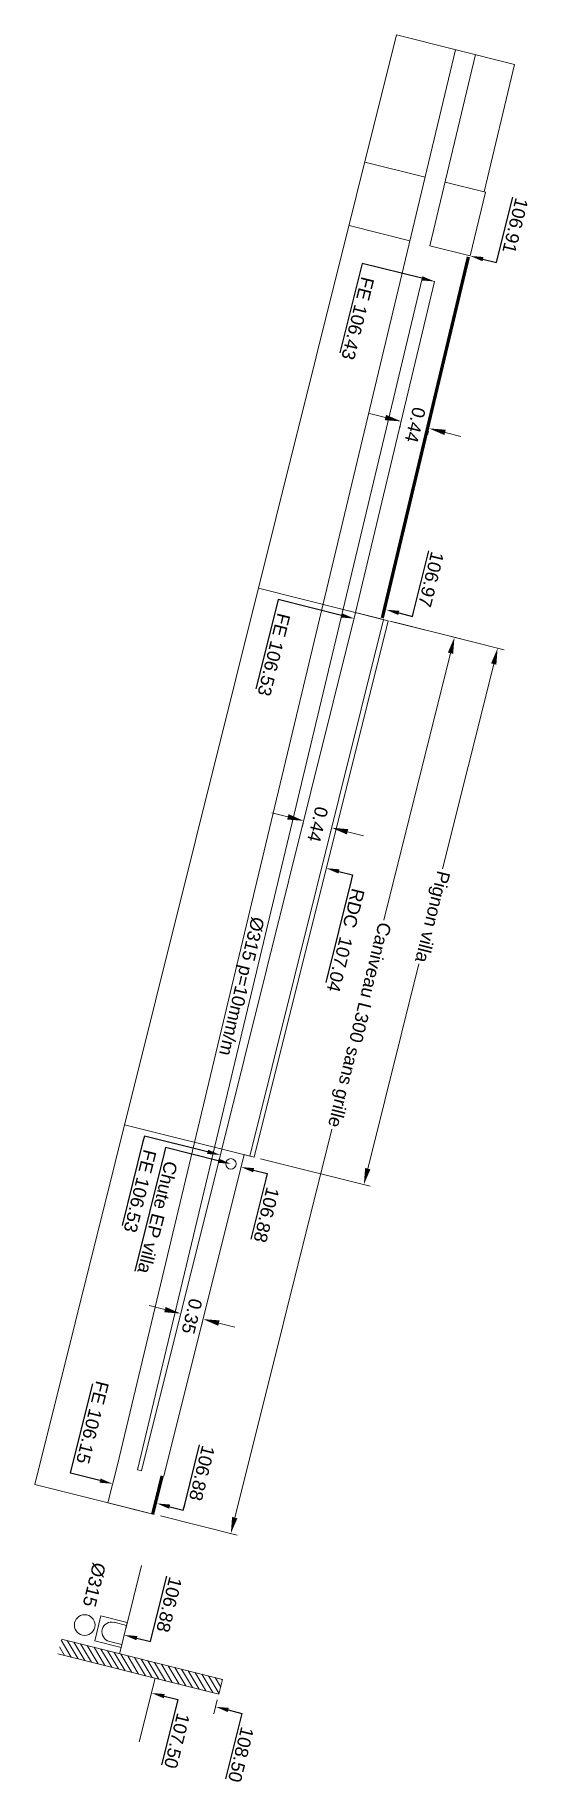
# Model space of a CAD drawing. Header units: metres. Extents: x -2858 to 512, y -1995 to 1252.
# Drawn here: x 387.51 to 395.04, y 692.46 to 719.12 of the extents above; entities that cross this region are included whole.
import ezdxf
from ezdxf import colors
from ezdxf.entities.mleader import LeaderData, LeaderLine
from ezdxf.enums import TextEntityAlignment as Align
from ezdxf.math import Vec2, Vec3

# ---------------------------------------------------------------- set-up
doc = ezdxf.new("R2010")
doc.units = ezdxf.units.M
doc.header["$PDMODE"] = 33
doc.header["$PDSIZE"] = 0.1
doc.linetypes.add('POINTILLE2', pattern=[0.125, 0, -0.125])
doc.layers.add('03-VOIR-DETAIL', color=7, linetype='Continuous', lineweight=15)
doc.styles.add('ARIAL', font='arial.ttf')
doc.styles.get("Standard").update_dxf_attribs({"font": 'arial.ttf'})
doc.dimstyles.new('ARIAL', dxfattribs={"dimtxt": 0.4, "dimasz": 0.3, "dimexe": 0.2, "dimexo": 0.2, "dimgap": 0.1, "dimtad": 0, "dimtih": 1, "dimtoh": 1, "dimzin": 0, "dimdsep": 46, "dimtxsty": 'ARIAL', "dimblk": 'OBLIQUE', "dimcen": 0.09, "dimclrd": 256, "dimclre": 256, "dimclrt": 256, "dimaunit": 2, "dimazin": 0, "dimtfac": 1, "dimtofl": 0, "dimtmove": 0, "dimatfit": 3, "dimfxl": 1, "dimtolj": 1, "dimtzin": 0, "dimlwd": -1, "dimlwe": -1, "dimarcsym": 0})

msp = doc.modelspace()

# ---------------------------------------------------------------- texts
at = {"layer": '03-VOIR-DETAIL', "color": 5, "style": 'ARIAL'}
for s, rotation, p in [('%%C315 p=10mm/m', 256.5464, (390.668, 704.6)), ('%%C315', 255.9734, (388.414, 695.466))]:
    msp.add_text(s, height=0.2, rotation=rotation, dxfattribs=at).set_placement(p, align=Align.MIDDLE_CENTER)

# ---------------------------------------------------------------- blocks, each defined once
blk = doc.blocks.new('*D23')
at = {"layer": '03-VOIR-DETAIL', "transparency": 16777216}
for p, q in [((393, 710.158), (394.676, 709.739)), ((394.518, 709.521), (393.737, 706.395)), ((392.593, 701.818), (393.374, 704.944)), ((390.954, 701.97), (392.63, 701.551))]:
    blk.add_line(p, q, dxfattribs=at)
for points in [[(394.558, 709.511), (394.477, 709.531), (394.578, 709.764)], [(392.634, 701.808), (392.553, 701.828), (392.533, 701.575)]]:
    blk.add_solid(points, dxfattribs=at)
at = {"layer": 'Defpoints', "color": 0, "transparency": 16777216}
for p in [(392.903, 710.182), (390.857, 701.994), (392.533, 701.575)]:
    blk.add_point(p, dxfattribs=at)
at = {"layer": '03-VOIR-DETAIL', "transparency": 16777216, "insert": (393.556, 705.669), "char_height": 0.2, "attachment_point": 5, "rotation": 255.9734, "style": 'ARIAL'}
blk.add_mtext('\\A1;Pignon villa', dxfattribs=at)
blk = doc.blocks.new('*D24')
at = {"layer": '03-VOIR-DETAIL', "color": 0, "transparency": 16777216}
for p, q in [((392.932, 710.175), (394.015, 709.904)), ((393.857, 709.686), (392.84, 705.614)), ((390.561, 696.491), (392.043, 702.423)), ((389.427, 696.517), (390.597, 696.224))]:
    blk.add_line(p, q, dxfattribs=at)
for points in [[(393.898, 709.676), (393.817, 709.696), (393.918, 709.929)], [(390.601, 696.481), (390.52, 696.501), (390.5, 696.249)]]:
    blk.add_solid(points, dxfattribs=at)
at = {"layer": 'Defpoints', "color": 0, "transparency": 16777216}
for p in [(392.835, 710.199), (389.33, 696.541), (390.5, 696.249)]:
    blk.add_point(p, dxfattribs=at)
at = {"layer": '03-VOIR-DETAIL', "color": 0, "transparency": 16777216, "insert": (392.441, 704.018), "char_height": 0.2, "attachment_point": 5, "rotation": 255.9734, "style": 'ARIAL'}
blk.add_mtext('\\A1;Caniveau L300 sans grille', dxfattribs=at)
blk = doc.blocks.new('*D25')
at = {"layer": '03-VOIR-DETAIL', "color": 0, "transparency": 16777216}
for p, q in [((389.493, 699.668), (389.25, 699.728)), ((389.725, 699.566), (389.711, 699.51)), ((390.065, 699.481), (390.051, 699.425)), ((390.318, 699.462), (390.56, 699.401))]:
    blk.add_line(p, q, dxfattribs=at)
for points in [[(389.503, 699.708), (389.483, 699.627), (389.736, 699.607)], [(390.328, 699.502), (390.308, 699.421), (390.075, 699.522)]]:
    blk.add_solid(points, dxfattribs=at)
at = {"layer": 'Defpoints', "color": 0, "transparency": 16777216}
for p in [(389.736, 699.607), (389.749, 699.663), (390.089, 699.578)]:
    blk.add_point(p, dxfattribs=at)
at = {"layer": '03-VOIR-DETAIL', "color": 0, "transparency": 16777216, "insert": (389.905, 699.565), "char_height": 0.2, "attachment_point": 5, "rotation": 255.9734, "style": 'ARIAL'}
blk.add_mtext('\\A1;0.35', dxfattribs=at)
blk = doc.blocks.new('*D26')
at = {"layer": '03-VOIR-DETAIL', "color": 0, "transparency": 16777216}
for p, q in [((391.372, 707.188), (391.129, 707.249)), ((391.604, 707.086), (391.59, 707.031)), ((392.031, 706.979), (392.017, 706.924)), ((392.284, 706.96), (392.526, 706.9))]:
    blk.add_line(p, q, dxfattribs=at)
for points in [[(391.382, 707.229), (391.362, 707.148), (391.614, 707.128)], [(392.294, 707.001), (392.274, 706.92), (392.041, 707.021)]]:
    blk.add_solid(points, dxfattribs=at)
at = {"layer": 'Defpoints', "color": 0, "transparency": 16777216}
for p in [(391.614, 707.128), (391.628, 707.183), (392.055, 707.076)]:
    blk.add_point(p, dxfattribs=at)
at = {"layer": '03-VOIR-DETAIL', "color": 0, "transparency": 16777216, "insert": (391.828, 707.074), "char_height": 0.2, "attachment_point": 5, "rotation": 255.9734, "style": 'ARIAL'}
blk.add_mtext('\\A1;0.44', dxfattribs=at)
blk = doc.blocks.new('*D27')
at = {"layer": '03-VOIR-DETAIL', "color": 0, "transparency": 16777216}
for p, q in [((392.862, 713.285), (392.62, 713.345)), ((393.094, 713.182), (393.081, 713.127)), ((393.521, 713.076), (393.507, 713.02)), ((393.774, 713.057), (394.017, 712.996))]:
    blk.add_line(p, q, dxfattribs=at)
for points in [[(392.872, 713.325), (392.852, 713.244), (393.105, 713.224)], [(393.784, 713.097), (393.764, 713.016), (393.532, 713.117)]]:
    blk.add_solid(points, dxfattribs=at)
at = {"layer": 'Defpoints', "color": 0, "transparency": 16777216}
for p in [(393.105, 713.224), (393.119, 713.279), (393.545, 713.173)]:
    blk.add_point(p, dxfattribs=at)
at = {"layer": '03-VOIR-DETAIL', "color": 0, "transparency": 16777216, "insert": (393.318, 713.171), "char_height": 0.2, "attachment_point": 5, "rotation": 255.9734, "style": 'ARIAL'}
blk.add_mtext('\\A1;0.44', dxfattribs=at)

# ---------------------------------------------------------------- dimensions: what is measured, and where the dimension line sits
at = {"layer": '03-VOIR-DETAIL', "color": 5}
for base, p1, p2, picture, middle in [((393.105, 713.224), (393.545, 713.173), (393.119, 713.279), '*D27', (393.318, 713.171)), ((391.614, 707.128), (392.055, 707.076), (391.628, 707.183), '*D26', (391.828, 707.074)), ((389.736, 699.607), (390.089, 699.578), (389.749, 699.663), '*D25', (389.905, 699.565))]:
    dim = msp.add_linear_dim(base=base, p1=p1, p2=p2, angle=345.9734, dimstyle='ARIAL', override={"dimscale": 0.5, "dimasz": 0.5, "dimsah": 1, "dimclrd": 0, "dimclre": 0, "dimclrt": 0}, dxfattribs=at)
    dim.commit()
    dim.dimension.update_dxf_attribs({"geometry": picture, "text_midpoint": middle})
dim = msp.add_linear_dim(base=(390.5, 696.249), p1=(392.835, 710.199), p2=(389.33, 696.541), angle=255.9734, text='Caniveau L300 sans grille', dimstyle='ARIAL', override={"dimscale": 0.5, "dimasz": 0.5, "dimsah": 1, "dimclrd": 0, "dimclre": 0, "dimclrt": 0}, dxfattribs=at)
dim.commit()
dim.dimension.update_dxf_attribs({"geometry": '*D24', "text_midpoint": (392.441, 704.018), "dimtype": 160})
at = {"layer": '03-VOIR-DETAIL'}
dim = msp.add_linear_dim(base=(392.533, 701.575), p1=(392.903, 710.182), p2=(390.857, 701.994), angle=255.9734, text='Pignon villa', dimstyle='ARIAL', override={"dimscale": 0.5, "dimasz": 0.5, "dimsah": 1}, dxfattribs=at)
dim.commit()
dim.dimension.update_dxf_attribs({"geometry": '*D23', "text_midpoint": (393.556, 705.669)})

# ---------------------------------------------------------------- hatches: boundary and pattern name
at = {"layer": '03-VOIR-DETAIL', "lineweight": 5}
h = msp.add_hatch(dxfattribs=at)
h.set_pattern_fill('BAT_NORM', color=256, scale=0.1)
h.set_pattern_definition([(300.9734, (392.81084, 710.20519), (0.06430546, 0.03859803), [])])
h.paths.add_polyline_path([(390.315, 693.799), (390.371, 694.022), (387.911, 694.637), (387.856, 694.413)])

# ---------------------------------------------------------------- linework, layer by layer
at = {"layer": '03-VOIR-DETAIL', "flags": 128}
for points in [[(393.034, 719.123), (387.506, 696.997)], [(394.838, 718.673), (393.034, 719.123)], [(394.392, 716.723), (394.373, 716.727), (394.838, 718.673)], [(393.469, 716.953), (392.549, 717.183)], [(394.392, 716.723), (393.775, 716.877)], [(394.16, 715.75), (394.392, 716.723)], [(393.236, 715.981), (392.307, 716.213)], [(392.903, 710.182), (390.924, 710.677)], [(392.903, 710.182), (390.857, 701.994)], [(390.857, 701.994), (388.878, 702.488)], [(388.991, 696.626), (387.506, 696.997)], [(388.894, 694.793), (389.136, 695.763)], [(387.911, 694.637), (390.371, 694.022), (390.315, 693.799), (387.856, 694.413)], [(388.823, 694.512), (388.799, 694.415)], [(389.345, 694.041), (389.102, 693.071)], [(390.293, 693.711), (390.24, 693.499)]]:
    msp.add_lwpolyline(points, dxfattribs=at)
at = {"layer": '03-VOIR-DETAIL', "color": 5, "flags": 128}
for points in [[(388.767, 697.3), (393.934, 718.898)], [(393.542, 715.904), (394.241, 718.825)], [(393.542, 715.904), (394.16, 715.75)], [(389.073, 697.224), (393.423, 715.408)], [(392.408, 710.306), (393.615, 715.36)], [(393.615, 715.36), (393.423, 715.408)], [(392.408, 710.306), (390.363, 702.117)], [(392.835, 710.199), (392.408, 710.306)], [(390.363, 702.117), (389.136, 697.208)], [(390.789, 702.011), (390.702, 702.033)], [(388.622, 696.718), (388.767, 697.3)], [(389.073, 697.224), (389.136, 697.208)], [(389.33, 696.541), (388.622, 696.718)], [(389.33, 696.541), (388.991, 696.626)], [(388.918, 694.89), (388.515, 694.991), (388.421, 694.612), (388.823, 694.512)], [(388.907, 694.847), (388.718, 694.894)], [(388.918, 694.89), (388.823, 694.512)], [(388.834, 694.555), (388.645, 694.603)]]:
    msp.add_lwpolyline(points, dxfattribs=at)
at = {"layer": '03-VOIR-DETAIL', "color": 5, "linetype": 'POINTILLE2', "lineweight": 13, "ltscale": 0.25, "const_width": 0.05, "flags": 128}
for points in [[(394.131, 715.735), (394.017, 715.26), (392.815, 710.224)], [(389.451, 697.129), (389.451, 697.129), (389.306, 696.547)]]:
    msp.add_lwpolyline(points, dxfattribs=at)
at = {"layer": '03-VOIR-DETAIL', "color": 5, "ltscale": 0.25, "flags": 128}
for points in [[(392.835, 710.199), (390.789, 702.011)], [(390.702, 702.033), (389.476, 697.123)]]:
    msp.add_lwpolyline(points, dxfattribs=at)
at = {"layer": '03-VOIR-DETAIL', "color": 5}
for centre, radius in [((390.502, 701.892), 0.08), ((388.267, 694.852), 0.158)]:
    msp.add_circle(centre, radius, dxfattribs=at)
msp.add_arc((388.681, 694.748), 0.15, 75.9734, 255.9734, dxfattribs=at)

msp.set_redraw_order([(e.dxf.handle, doc.entitydb.next_handle()) for e in msp.query("TEXT MTEXT ATTDEF DIMENSION ARC_DIMENSION")])  # texts and dimensions are drawn at this point

# ---------------------------------------------------------------- leaders
at = {"layer": '03-VOIR-DETAIL'}
ml = msp.add_multileader_mtext('Standard', dxfattribs=at)
ml.set_content('106.91', color=256)
ml.set_leader_properties()
ml.build(insert=Vec2(0, 0))
ml.multileader.update_dxf_attribs({"text_left_attachment_type": 6, "text_right_attachment_type": 5, "arrow_head_size": 0.2, "scale": 0.05})
ctx = ml.context
ctx.base_point, ctx.scale, ctx.char_height, ctx.arrow_head_size, ctx.landing_gap_size, ctx.plane_origin, ctx.plane_x_axis, ctx.plane_y_axis = Vec3(394.82, 716.678), 0.05, 0.2, 0.2, 0.1, Vec3(394.16, 715.75), Vec3(-0.242372, -0.970183), Vec3(0.970183, -0.242372)
ctx.left_attachment, ctx.right_attachment, ctx.text_align_type = 6, 5, 2
notes = []
notes.append((ctx, [(0, (1, 1, 0), (394.562, 715.649), (0.242372, 0.970183), 0.0879, [(0, [(394.16, 715.75)], 0, [])])]))
ctx.mtext.insert, ctx.mtext.text_direction, ctx.mtext.rotation, ctx.mtext.alignment, ctx.mtext.flow_direction = Vec3(394.842, 715.773), Vec3(-0.242372, -0.970183), 0.485405, 3, 5
at = {"layer": '03-VOIR-DETAIL', "color": 5}
ml = msp.add_multileader_mtext('Standard', dxfattribs=at)
ml.set_content('FE 106.43', color=5)
ml.set_leader_properties()
ml.build(insert=Vec2(0, 0))
ml.multileader.update_dxf_attribs({"text_left_attachment_type": 6, "text_right_attachment_type": 5, "arrow_head_size": 0.2, "scale": 0.05})
ctx = ml.context
ctx.base_point, ctx.scale, ctx.char_height, ctx.arrow_head_size, ctx.landing_gap_size, ctx.plane_origin, ctx.plane_x_axis, ctx.plane_y_axis = Vec3(392.485, 715.552), 0.05, 0.2, 0.2, 0.1, Vec3(393.371, 715.421), Vec3(-0.242372, -0.970183), Vec3(0.970183, -0.242372)
ctx.left_attachment, ctx.right_attachment = 6, 5
notes.append((ctx, [(0, (1, 1, 0), (392.506, 715.637), (-0.242372, -0.970183), 0.0879, [(0, [(393.615, 715.36)], 0, [])])]))
ctx.mtext.insert, ctx.mtext.text_direction, ctx.mtext.rotation, ctx.mtext.flow_direction = Vec3(392.694, 715.397), Vec3(-0.242372, -0.970183), 0.485405, 5
at = {"layer": '03-VOIR-DETAIL'}
ml = msp.add_multileader_mtext('Standard', dxfattribs=at)
ml.set_content('106.97', color=256)
ml.set_leader_properties()
ml.build(insert=Vec2(0, 0))
ml.multileader.update_dxf_attribs({"text_left_attachment_type": 6, "text_right_attachment_type": 5, "arrow_head_size": 0.2, "scale": 0.05})
ctx = ml.context
ctx.base_point, ctx.scale, ctx.char_height, ctx.arrow_head_size, ctx.landing_gap_size, ctx.plane_origin, ctx.plane_x_axis, ctx.plane_y_axis = Vec3(393.542, 711.316), 0.05, 0.2, 0.2, 0.1, Vec3(392.873, 710.35), Vec3(-0.242372, -0.970183), Vec3(0.970183, -0.242372)
ctx.left_attachment, ctx.right_attachment, ctx.text_align_type = 6, 5, 2
notes.append((ctx, [(0, (1, 1, 0), (393.275, 710.249), (0.242372, 0.970183), 0.0879, [(0, [(392.873, 710.35)], 0, [])])]))
ctx.mtext.insert, ctx.mtext.text_direction, ctx.mtext.rotation, ctx.mtext.alignment, ctx.mtext.flow_direction = Vec3(393.554, 710.373), Vec3(-0.242372, -0.970183), 0.485405, 3, 5
at = {"layer": '03-VOIR-DETAIL', "color": 5}
ml = msp.add_multileader_mtext('Standard', dxfattribs=at)
ml.set_content('FE 106.53', color=5)
ml.set_leader_properties()
ml.build(insert=Vec2(0, 0))
ml.multileader.update_dxf_attribs({"text_left_attachment_type": 6, "text_right_attachment_type": 5, "arrow_head_size": 0.2, "scale": 0.05})
ctx = ml.context
ctx.base_point, ctx.scale, ctx.char_height, ctx.arrow_head_size, ctx.landing_gap_size, ctx.plane_origin, ctx.plane_x_axis, ctx.plane_y_axis = Vec3(391.203, 710.42), 0.05, 0.2, 0.2, 0.1, Vec3(392.142, 710.276), Vec3(-0.242372, -0.970183), Vec3(0.970183, -0.242372)
ctx.left_attachment, ctx.right_attachment = 6, 5
notes.append((ctx, [(0, (1, 1, 0), (391.224, 710.505), (-0.242372, -0.970183), 0.0879, [(0, [(392.386, 710.215)], 0, [])])]))
ctx.mtext.insert, ctx.mtext.text_direction, ctx.mtext.rotation, ctx.mtext.flow_direction = Vec3(391.412, 710.264), Vec3(-0.242372, -0.970183), 0.485405, 5
at = {"layer": '03-VOIR-DETAIL'}
ml = msp.add_multileader_mtext('Standard', dxfattribs=at)
ml.set_content('RDC  107.04', color=256)
ml.set_leader_properties()
ml.build(insert=Vec2(0, 0))
ml.multileader.update_dxf_attribs({"text_left_attachment_type": 6, "text_right_attachment_type": 5, "arrow_head_size": 0.2, "scale": 0.05})
ctx = ml.context
ctx.base_point, ctx.scale, ctx.char_height, ctx.arrow_head_size, ctx.landing_gap_size, ctx.plane_origin, ctx.plane_x_axis, ctx.plane_y_axis = Vec3(392.34, 706.218), 0.05, 0.2, 0.2, 0.1, Vec3(391.959, 706.404), Vec3(-0.242372, -0.970183), Vec3(0.970183, -0.242372)
ctx.left_attachment, ctx.right_attachment = 6, 5
notes.append((ctx, [(0, (1, 1, 0), (392.361, 706.303), (-0.242372, -0.970183), 0.0879, [(0, [(391.959, 706.404)], 0, [])])]))
ctx.mtext.insert, ctx.mtext.text_direction, ctx.mtext.rotation, ctx.mtext.flow_direction = Vec3(392.549, 706.063), Vec3(-0.242372, -0.970183), 0.485405, 5
at = {"layer": '03-VOIR-DETAIL', "color": 5}
ml = msp.add_multileader_mtext('Standard', dxfattribs=at)
ml.set_content('FE 106.53', color=5)
ml.set_leader_properties()
ml.build(insert=Vec2(0, 0))
ml.multileader.update_dxf_attribs({"text_left_attachment_type": 6, "text_right_attachment_type": 5, "arrow_head_size": 0.2, "scale": 0.05})
ctx = ml.context
ctx.base_point, ctx.scale, ctx.char_height, ctx.arrow_head_size, ctx.landing_gap_size, ctx.plane_origin, ctx.plane_x_axis, ctx.plane_y_axis = Vec3(389.157, 702.231), 0.05, 0.2, 0.2, 0.1, Vec3(390.097, 702.087), Vec3(-0.242372, -0.970183), Vec3(0.970183, -0.242372)
ctx.left_attachment, ctx.right_attachment = 6, 5
notes.append((ctx, [(0, (1, 1, 0), (389.179, 702.317), (-0.242372, -0.970183), 0.0879, [(0, [(390.34, 702.027)], 0, [])])]))
ctx.mtext.insert, ctx.mtext.text_direction, ctx.mtext.rotation, ctx.mtext.flow_direction = Vec3(389.366, 702.076), Vec3(-0.242372, -0.970183), 0.485405, 5
ml = msp.add_multileader_mtext('Standard', dxfattribs=at)
ml.set_content('Chute EP villa', color=5)
ml.set_leader_properties()
ml.build(insert=Vec2(0, 0))
ml.multileader.update_dxf_attribs({"text_left_attachment_type": 6, "text_right_attachment_type": 5, "arrow_head_size": 0.2, "scale": 0.05})
ctx = ml.context
ctx.base_point, ctx.scale, ctx.char_height, ctx.arrow_head_size, ctx.landing_gap_size, ctx.plane_origin, ctx.plane_x_axis, ctx.plane_y_axis = Vec3(389.482, 702.056), 0.05, 0.2, 0.2, 0.1, Vec3(390.259, 701.953), Vec3(-0.242372, -0.970183), Vec3(0.970183, -0.242372)
ctx.left_attachment, ctx.right_attachment = 6, 5
notes.append((ctx, [(0, (1, 1, 0), (389.503, 702.141), (-0.242372, -0.970183), 0.0879, [(0, [(390.502, 701.892)], 0, [])])]))
ctx.mtext.insert, ctx.mtext.text_direction, ctx.mtext.rotation, ctx.mtext.flow_direction = Vec3(389.69, 701.901), Vec3(-0.242372, -0.970183), 0.485405, 5
at = {"layer": '03-VOIR-DETAIL'}
ml = msp.add_multileader_mtext('Standard', dxfattribs=at)
ml.set_content('106.88', color=256)
ml.set_leader_properties()
ml.build(insert=Vec2(0, 0))
ml.multileader.update_dxf_attribs({"text_left_attachment_type": 6, "text_right_attachment_type": 5, "arrow_head_size": 0.2, "scale": 0.05})
ctx = ml.context
ctx.base_point, ctx.scale, ctx.char_height, ctx.arrow_head_size, ctx.landing_gap_size, ctx.plane_origin, ctx.plane_x_axis, ctx.plane_y_axis = Vec3(391.036, 701.658), 0.05, 0.2, 0.2, 0.1, Vec3(390.655, 701.843), Vec3(-0.242372, -0.970183), Vec3(0.970183, -0.242372)
ctx.left_attachment, ctx.right_attachment = 6, 5
notes.append((ctx, [(0, (1, 1, 0), (391.057, 701.743), (-0.242372, -0.970183), 0.0879, [(0, [(390.655, 701.843)], 0, [])])]))
ctx.mtext.insert, ctx.mtext.text_direction, ctx.mtext.rotation, ctx.mtext.flow_direction = Vec3(391.245, 701.502), Vec3(-0.242372, -0.970183), 0.485405, 5
at = {"layer": '03-VOIR-DETAIL', "color": 5}
ml = msp.add_multileader_mtext('Standard', dxfattribs=at)
ml.set_content('FE 106.15', color=5)
ml.set_leader_properties()
ml.build(insert=Vec2(0, 0))
ml.multileader.update_dxf_attribs({"text_left_attachment_type": 6, "text_right_attachment_type": 5, "arrow_head_size": 0.2, "scale": 0.05})
ctx = ml.context
ctx.base_point, ctx.scale, ctx.char_height, ctx.arrow_head_size, ctx.landing_gap_size, ctx.plane_origin, ctx.plane_x_axis, ctx.plane_y_axis = Vec3(388.424, 698.667), 0.05, 0.2, 0.2, 0.1, Vec3(388.451, 697.07), Vec3(-0.242372, -0.970183), Vec3(0.970183, -0.242372)
ctx.left_attachment, ctx.right_attachment, ctx.text_align_type = 6, 5, 2
notes.append((ctx, [(0, (1, 1, 0), (388.049, 697.17), (0.242372, 0.970183), 0.0879, [(0, [(388.695, 697.009)], 0, [])])]))
ctx.mtext.insert, ctx.mtext.text_direction, ctx.mtext.rotation, ctx.mtext.alignment, ctx.mtext.flow_direction = Vec3(388.328, 697.294), Vec3(-0.242372, -0.970183), 0.485405, 3, 5
at = {"layer": '03-VOIR-DETAIL'}
ml = msp.add_multileader_mtext('Standard', dxfattribs=at)
ml.set_content('106.88', color=256)
ml.set_leader_properties()
ml.build(insert=Vec2(0, 0))
ml.multileader.update_dxf_attribs({"text_left_attachment_type": 6, "text_right_attachment_type": 5, "arrow_head_size": 0.2, "scale": 0.05})
ctx = ml.context
ctx.base_point, ctx.scale, ctx.char_height, ctx.arrow_head_size, ctx.landing_gap_size, ctx.plane_origin, ctx.plane_x_axis, ctx.plane_y_axis = Vec3(390.042, 697.674), 0.05, 0.2, 0.2, 0.1, Vec3(389.372, 696.708), Vec3(-0.242372, -0.970183), Vec3(0.970183, -0.242372)
ctx.left_attachment, ctx.right_attachment, ctx.text_align_type = 6, 5, 2
notes.append((ctx, [(0, (1, 1, 0), (389.774, 696.607), (0.242372, 0.970183), 0.0879, [(0, [(389.372, 696.708)], 0, [])])]))
ctx.mtext.insert, ctx.mtext.text_direction, ctx.mtext.rotation, ctx.mtext.alignment, ctx.mtext.flow_direction = Vec3(390.053, 696.731), Vec3(-0.242372, -0.970183), 0.485405, 3, 5
ml = msp.add_multileader_mtext('Standard', dxfattribs=at)
ml.set_content('106.88', color=256)
ml.set_leader_properties()
ml.build(insert=Vec2(0, 0))
ml.multileader.update_dxf_attribs({"text_left_attachment_type": 6, "text_right_attachment_type": 5, "arrow_head_size": 0.2, "scale": 0.05})
ctx = ml.context
ctx.base_point, ctx.scale, ctx.char_height, ctx.arrow_head_size, ctx.landing_gap_size, ctx.plane_origin, ctx.plane_x_axis, ctx.plane_y_axis = Vec3(389.54, 695.667), 0.05, 0.2, 0.2, 0.1, Vec3(388.871, 694.701), Vec3(-0.242372, -0.970183), Vec3(0.970183, -0.242372)
ctx.left_attachment, ctx.right_attachment, ctx.text_align_type = 6, 5, 2
notes.append((ctx, [(0, (1, 1, 0), (389.273, 694.6), (0.242372, 0.970183), 0.0879, [(0, [(388.871, 694.701)], 0, [])])]))
ctx.mtext.insert, ctx.mtext.text_direction, ctx.mtext.rotation, ctx.mtext.alignment, ctx.mtext.flow_direction = Vec3(389.552, 694.724), Vec3(-0.242372, -0.970183), 0.485405, 3, 5
ml = msp.add_multileader_mtext('Standard', dxfattribs=at)
ml.set_content('107.50', color=256)
ml.set_leader_properties()
ml.build(insert=Vec2(0, 0))
ml.multileader.update_dxf_attribs({"text_left_attachment_type": 6, "text_right_attachment_type": 5, "arrow_head_size": 0.2, "scale": 0.05})
ctx = ml.context
ctx.base_point, ctx.scale, ctx.char_height, ctx.arrow_head_size, ctx.landing_gap_size, ctx.plane_origin, ctx.plane_x_axis, ctx.plane_y_axis = Vec3(389.669, 693.629), 0.05, 0.2, 0.2, 0.1, Vec3(389.288, 693.815), Vec3(-0.242372, -0.970183), Vec3(0.970183, -0.242372)
ctx.left_attachment, ctx.right_attachment = 6, 5
notes.append((ctx, [(0, (1, 1, 0), (389.691, 693.715), (-0.242372, -0.970183), 0.0879, [(0, [(389.288, 693.815)], 0, [])])]))
ctx.mtext.insert, ctx.mtext.text_direction, ctx.mtext.rotation, ctx.mtext.flow_direction = Vec3(389.878, 693.474), Vec3(-0.242372, -0.970183), 0.485405, 5
ml = msp.add_multileader_mtext('Standard', dxfattribs=at)
ml.set_content('108.50', color=256)
ml.set_leader_properties()
ml.build(insert=Vec2(0, 0))
ml.multileader.update_dxf_attribs({"text_left_attachment_type": 6, "text_right_attachment_type": 5, "arrow_head_size": 0.2, "scale": 0.05})
ctx = ml.context
ctx.base_point, ctx.scale, ctx.char_height, ctx.arrow_head_size, ctx.landing_gap_size, ctx.plane_origin, ctx.plane_x_axis, ctx.plane_y_axis = Vec3(390.648, 693.419), 0.05, 0.2, 0.2, 0.1, Vec3(390.267, 693.605), Vec3(-0.242372, -0.970183), Vec3(0.970183, -0.242372)
ctx.left_attachment, ctx.right_attachment = 6, 5
notes.append((ctx, [(0, (1, 1, 0), (390.669, 693.504), (-0.242372, -0.970183), 0.0879, [(0, [(390.267, 693.605)], 0, [])])]))
ctx.mtext.insert, ctx.mtext.text_direction, ctx.mtext.rotation, ctx.mtext.flow_direction = Vec3(390.856, 693.264), Vec3(-0.242372, -0.970183), 0.485405, 5
for ctx, leaders in notes:
    for number, flags, end, landing, length, lines in leaders:
        leader = LeaderData()
        leader.index, (leader.has_last_leader_line, leader.has_dogleg_vector, leader.attachment_direction) = number, flags
        leader.last_leader_point, leader.dogleg_vector, leader.dogleg_length = Vec3(end), Vec3(landing), length
        for number, points, colour, breaks in lines:
            line = LeaderLine()
            line.index, line.vertices, line.color, line.breaks = number, Vec3.list(points), colors.encode_raw_color(colour), breaks
            leader.lines.append(line)
        ctx.leaders.append(leader)

doc.saveas('drawing.dxf')
